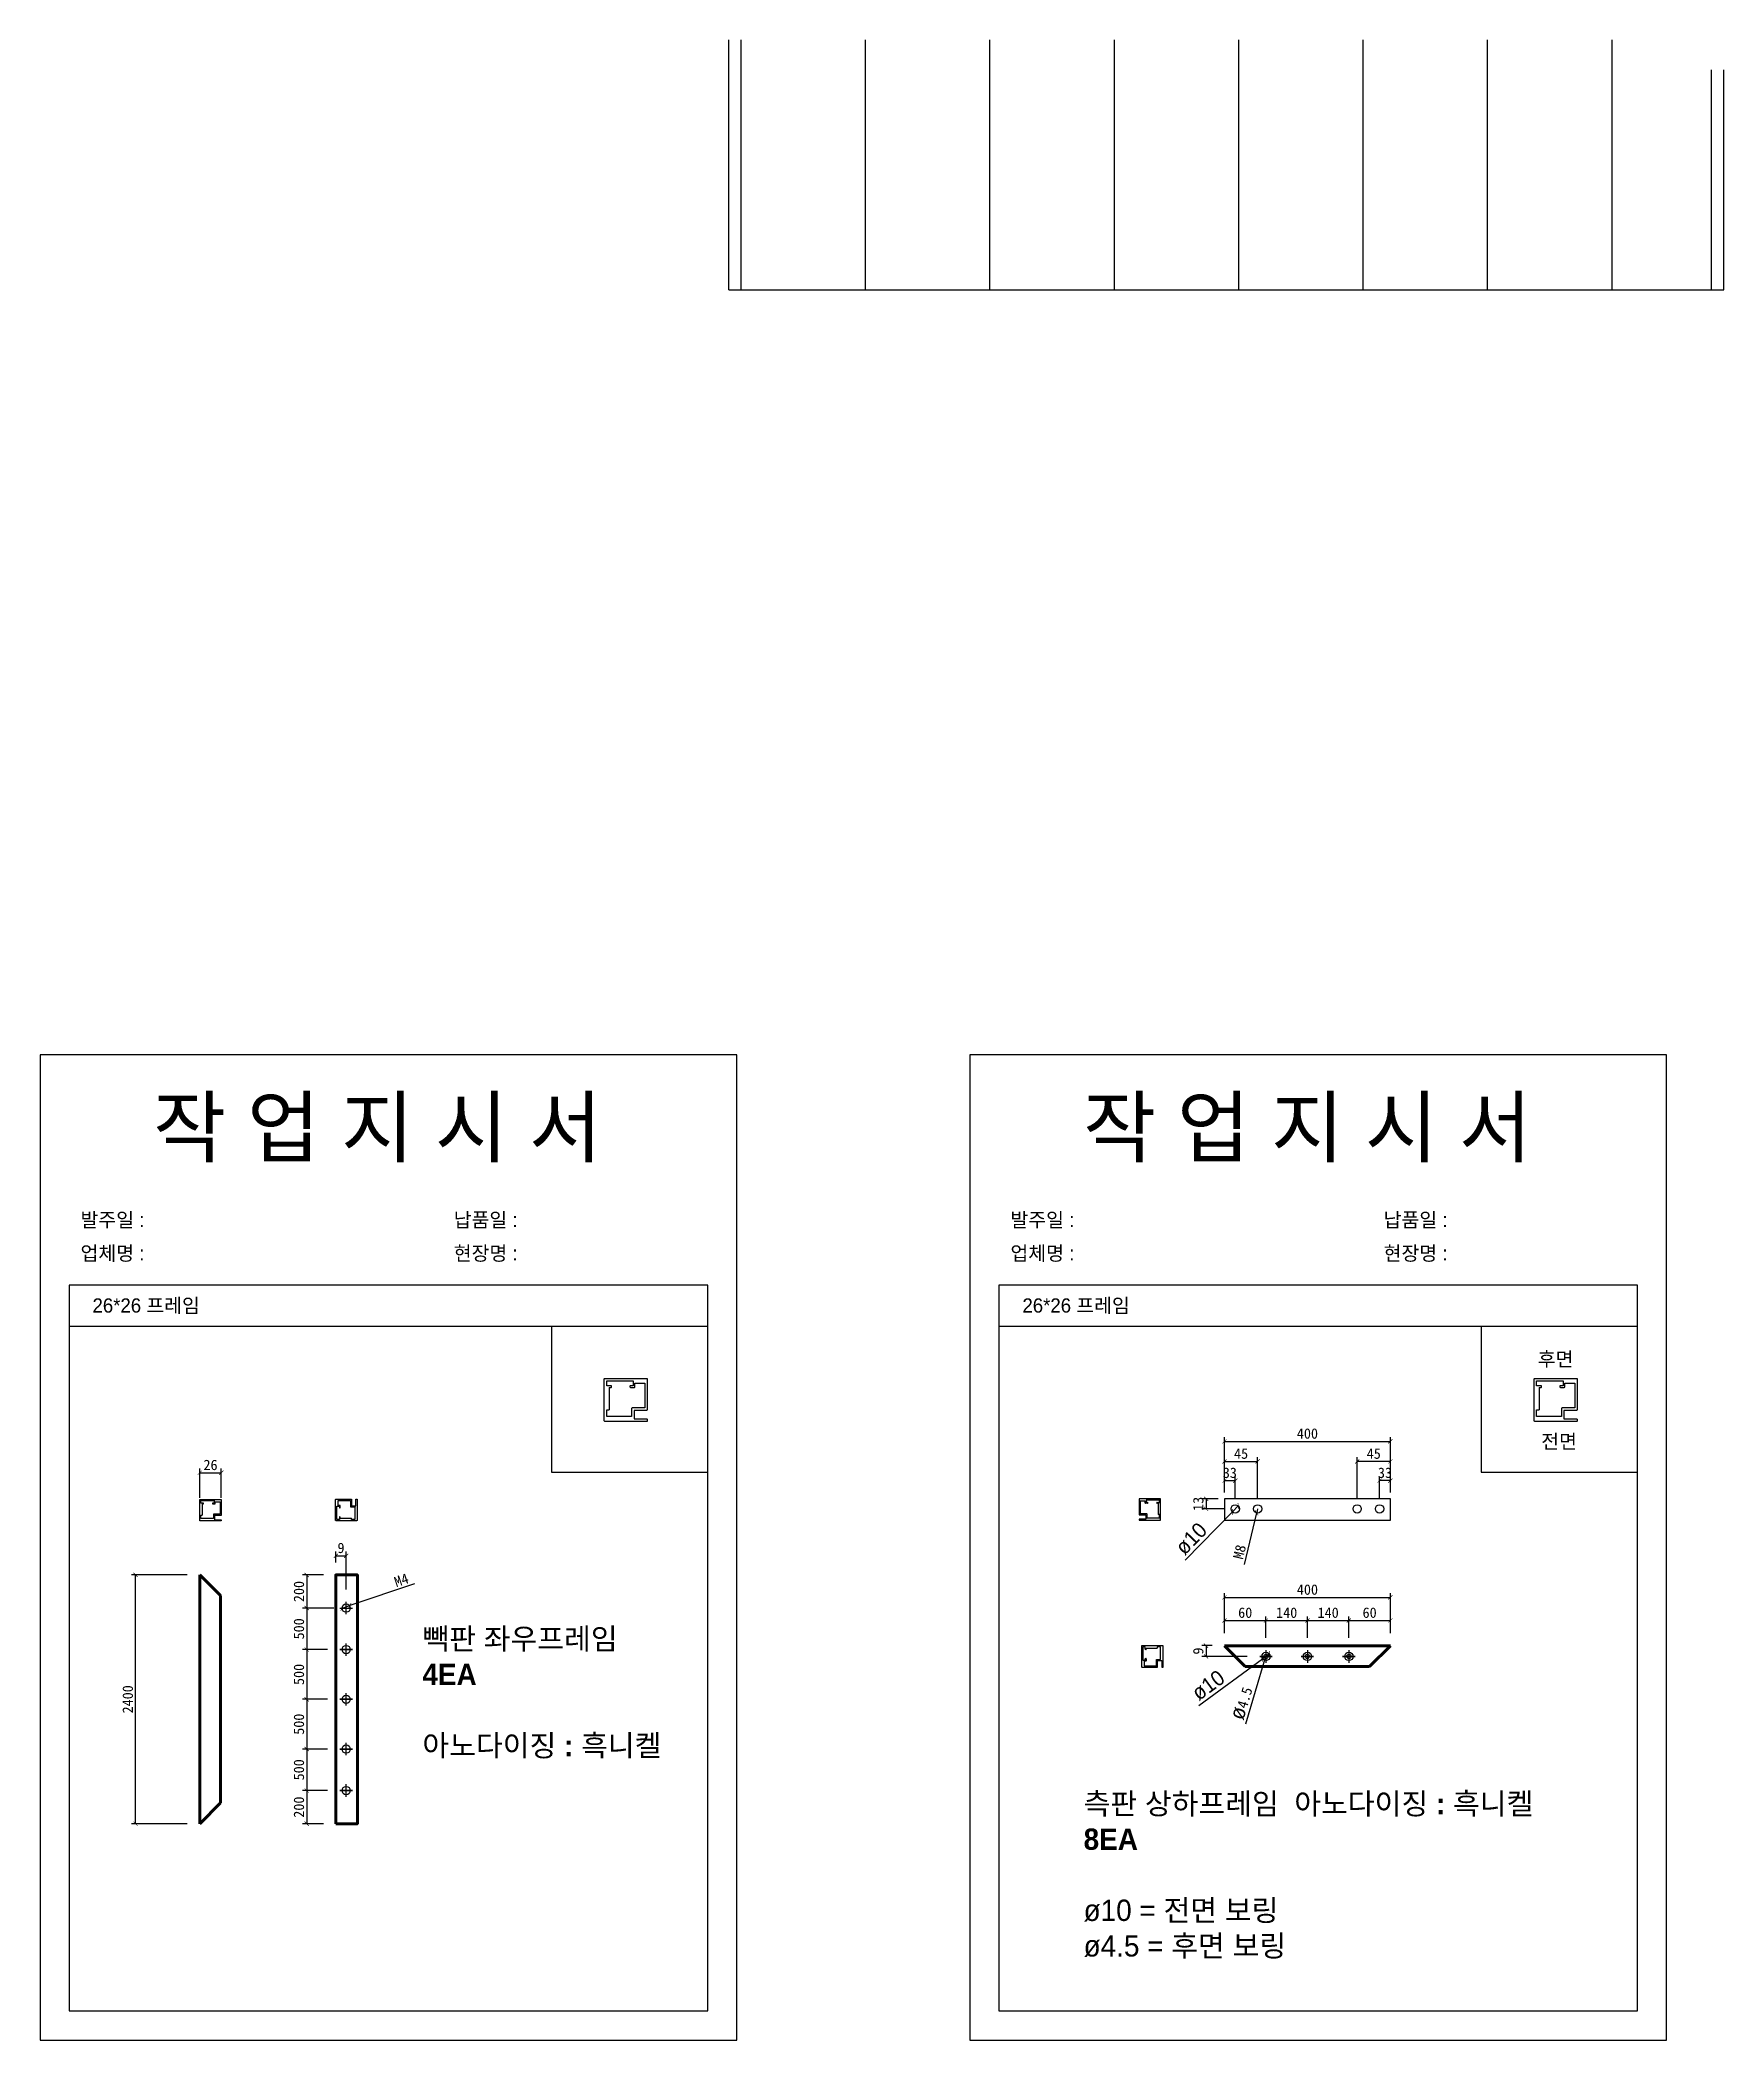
# Model space of a CAD drawing. Header units: millimetres. Extents: x -44117 to 256353, y -2095463 to 65325.
# Drawn here: x 64032 to 68092, y 23838 to 28661 of the extents above; entities that cross this region are included whole.
import ezdxf

# ---------------------------------------------------------------- set-up
doc = ezdxf.new("R2010")
doc.units = ezdxf.units.MM
doc.header["$LTSCALE"] = 10
doc.layers.add('Layer1', color=7, linetype='Continuous', lineweight=70)
doc.dimstyles.new('ISO-25', dxfattribs={"dimtxt": 2.5, "dimasz": 2.5, "dimexe": 1, "dimexo": 1, "dimtad": 1, "dimtxsty": 'Standard', "dimblk": 'ARCHTICK', "dimcen": 2.5, "dimadec": 0, "dimazin": 0, "dimtfac": 1, "dimtmove": 0, "dimatfit": 3, "dimfxl": 0, "dimarcsym": 0})

msp = doc.modelspace()

# ---------------------------------------------------------------- texts
at = {"attachment_point": 1}
for s, heights, insert, char_height in [('{\\fGulim|b0|i0|c129|p50;작 업 지 시 서}', [-155.84554], (64304.52648, 26109.69921), 140), ('{\\fGulim|b0|i0|c129|p50;작 업 지 시 서}', [-155.84554], (66546.94875, 26109.69921), 140), ('{\\fGulim|b0|i0|c129|p50;발주일 :}', [-38.18216], (64129.31712, 25832.97879), 34.3), ('{\\fGulim|b0|i0|c129|p50;납품일 :}', [-37.67976], (65029.2951, 25832.97879), 34.3), ('{\\fGulim|b0|i0|c129|p50;발주일 :}', [-38.18216], (66371.7394, 25832.97879), 34.3), ('{\\fGulim|b0|i0|c129|p50;납품일 :}', [-37.67976], (67271.71738, 25832.97879), 34.3), ('{\\fGulim|b0|i0|c129|p50;업체명 : }', [-38.2735], (64129.31712, 25752.32261), 34.3), ('{\\fGulim|b0|i0|c129|p50;현장명 : }', [-38.2735], (65029.2951, 25752.32261), 34.3), ('{\\fGulim|b0|i0|c129|p50;업체명 : }', [-38.2735], (66371.7394, 25752.32261), 34.3), ('{\\fGulim|b0|i0|c129|p50;현장명 : }', [-38.2735], (67271.71738, 25752.32261), 34.3), ('{\\fGulim|b0|i0|c129|p50;26*26 프레임}', [-38.22783], (64158.27971, 25626.45403), 34.3), ('{\\fGulim|b0|i0|c129|p50;26*26 프레임}', [-38.22783], (66400.70198, 25626.45403), 34.3), ('{\\fGulim|b0|i0|c129|p50;후면}', [-38.18216], (67643.43864, 25496.98374), 34.3), ('{\\fGulim|b0|i0|c129|p50;전면}', [-37.08602], (67651.63251, 25298.62404), 34.3), ('{\\fGulim|b1|i0|c129|p50;빽판 좌우프레임\\P4EA\\P\\P아노다이징 : 흑니켈}', [-317.07083], (64953.85605, 24831.08374), 51.45), ('{\\fGulim|b1|i0|c129|p50;측판 상하프레임  아노다이징 : 흑니켈\\P8EA\\P\\fGulim|b0|i0|c129|p50;\\Pø10 = 전면 보링\\Pø4.5 = 후면 보링}', [-405.73762], (66548.20331, 24433.7086), 51.45)]:
    msp.add_mtext_dynamic_manual_height_columns(s, width=3307.3198183, gutter_width=12.5, heights=heights, dxfattribs=dict(at, insert=insert, char_height=char_height))

# ---------------------------------------------------------------- blocks, each defined once
blk = doc.blocks.new('_ArchTick')
at = {"color": 0, "linetype": 'ByBlock', "const_width": 0.15}
blk.add_lwpolyline([(-0.5, -0.5), (0.5, 0.5)], dxfattribs=at)
blk = doc.blocks.new('*D1576')
at = {"color": 0, "lineweight": -2}
for p, q in [((64386.9, 24959.5), (64252.1, 24959.5)), ((64262.1, 24359.5), (64262.1, 24959.5)), ((64386.9, 24359.5), (64252.1, 24359.5))]:
    blk.add_line(p, q, dxfattribs=at)
at = {"layer": 'Defpoints', "color": 0}
for p in [(64262.1, 24959.5), (64416.9, 24959.5), (64416.9, 24359.5)]:
    blk.add_point(p, dxfattribs=at)
at = {"color": 0, "lineweight": -2, "xscale": 10, "yscale": 10, "zscale": 10}
for p, rotation in [((64262.1, 24959.5), 90), ((64262.1, 24359.5), 270)]:
    blk.add_blockref('_ArchTick', p, dxfattribs=dict(at, rotation=rotation))
at = {"color": 0, "insert": (64243.4, 24659.5), "char_height": 25, "attachment_point": 5, "rotation": 90}
blk.add_mtext('2400', dxfattribs=at)
blk = doc.blocks.new('*D1557')
at = {"color": 0, "lineweight": -2}
for p, q in [((64934.7, 24937.9), (64778.9, 24885.6)), ((64760, 24879.2), (64778.9, 24885.6)), ((64760, 24879.2), (64760, 24879.2))]:
    blk.add_line(p, q, dxfattribs=at)
at = {"layer": 'Defpoints', "color": 0}
for p in [(64760, 24879.2), (64778.9, 24885.6)]:
    blk.add_point(p, dxfattribs=at)
at = {"color": 0, "lineweight": -2, "xscale": 10, "yscale": 10, "zscale": 10}
for p, rotation in [((64778.9, 24885.6), 198.5668130380049), ((64760, 24879.2), 18.56681303800487)]:
    blk.add_blockref('_ArchTick', p, dxfattribs=dict(at, rotation=rotation))
at = {"color": 0, "insert": (64903.1, 24947), "char_height": 25, "attachment_point": 5, "rotation": 18.5668}
blk.add_mtext('M4', dxfattribs=at)
blk = doc.blocks.new('*D1577')
at = {"color": 0, "lineweight": -2}
for p, q in [((64416.9, 25145.7), (64416.9, 25215.9)), ((64416.9, 25205.9), (64468.9, 25205.9)), ((64468.9, 25145.7), (64468.9, 25215.9))]:
    blk.add_line(p, q, dxfattribs=at)
at = {"layer": 'Defpoints', "color": 0}
for p in [(64468.9, 25205.9), (64416.9, 25115.7), (64468.9, 25115.7)]:
    blk.add_point(p, dxfattribs=at)
at = {"color": 0, "lineweight": -2, "xscale": 10, "yscale": 10, "zscale": 10, "rotation": 180}
blk.add_blockref('_ArchTick', (64416.9, 25205.9), dxfattribs=at)
at = {"color": 0, "lineweight": -2, "xscale": 10, "yscale": 10, "zscale": 10}
blk.add_blockref('_ArchTick', (64468.9, 25205.9), dxfattribs=at)
at = {"color": 0, "insert": (64442.9, 25224.7), "char_height": 25, "attachment_point": 5}
blk.add_mtext('26', dxfattribs=at)
blk = doc.blocks.new('*D1584')
at = {"color": 0, "lineweight": -2}
for p, q in [((66887.9, 24818.9), (66887.9, 24859.6)), ((66887.9, 24849.6), (66987.9, 24849.6)), ((66987.9, 24807.9), (66987.9, 24859.6))]:
    blk.add_line(p, q, dxfattribs=at)
at = {"layer": 'Defpoints', "color": 0}
for p in [(66987.9, 24849.6), (66887.9, 24788.9), (66987.9, 24777.9)]:
    blk.add_point(p, dxfattribs=at)
at = {"color": 0, "lineweight": -2, "xscale": 10, "yscale": 10, "zscale": 10, "rotation": 180}
blk.add_blockref('_ArchTick', (66887.9, 24849.6), dxfattribs=at)
at = {"color": 0, "lineweight": -2, "xscale": 10, "yscale": 10, "zscale": 10}
blk.add_blockref('_ArchTick', (66987.9, 24849.6), dxfattribs=at)
at = {"color": 0, "insert": (66937.9, 24868.3), "char_height": 25, "attachment_point": 5}
blk.add_mtext('60', dxfattribs=at)
blk = doc.blocks.new('*D1585')
at = {"color": 0, "lineweight": -2}
for p, q in [((66987.9, 24807.9), (66987.9, 24859.6)), ((66987.9, 24849.6), (67087.9, 24849.6)), ((67087.9, 24807.9), (67087.9, 24859.6))]:
    blk.add_line(p, q, dxfattribs=at)
at = {"layer": 'Defpoints', "color": 0}
for p in [(67087.9, 24849.6), (66987.9, 24777.9), (67087.9, 24777.9)]:
    blk.add_point(p, dxfattribs=at)
at = {"color": 0, "lineweight": -2, "xscale": 10, "yscale": 10, "zscale": 10, "rotation": 180}
blk.add_blockref('_ArchTick', (66987.9, 24849.6), dxfattribs=at)
at = {"color": 0, "lineweight": -2, "xscale": 10, "yscale": 10, "zscale": 10}
blk.add_blockref('_ArchTick', (67087.9, 24849.6), dxfattribs=at)
at = {"color": 0, "insert": (67037.9, 24868.3), "char_height": 25, "attachment_point": 5}
blk.add_mtext('140', dxfattribs=at)
blk = doc.blocks.new('*D1586')
at = {"color": 0, "lineweight": -2}
for p, q in [((67087.9, 24807.9), (67087.9, 24859.6)), ((67087.9, 24849.6), (67187.9, 24849.6)), ((67187.9, 24807.9), (67187.9, 24859.6))]:
    blk.add_line(p, q, dxfattribs=at)
at = {"layer": 'Defpoints', "color": 0}
for p in [(67187.9, 24849.6), (67087.9, 24777.9), (67187.9, 24777.9)]:
    blk.add_point(p, dxfattribs=at)
at = {"color": 0, "lineweight": -2, "xscale": 10, "yscale": 10, "zscale": 10, "rotation": 180}
blk.add_blockref('_ArchTick', (67087.9, 24849.6), dxfattribs=at)
at = {"color": 0, "lineweight": -2, "xscale": 10, "yscale": 10, "zscale": 10}
blk.add_blockref('_ArchTick', (67187.9, 24849.6), dxfattribs=at)
at = {"color": 0, "insert": (67137.9, 24868.3), "char_height": 25, "attachment_point": 5}
blk.add_mtext('140', dxfattribs=at)
blk = doc.blocks.new('*D1587')
at = {"color": 0, "lineweight": -2}
for p, q in [((67187.9, 24807.9), (67187.9, 24859.6)), ((67187.9, 24849.6), (67287.9, 24849.6)), ((67287.9, 24818.9), (67287.9, 24859.6))]:
    blk.add_line(p, q, dxfattribs=at)
at = {"layer": 'Defpoints', "color": 0}
for p in [(67287.9, 24849.6), (67187.9, 24777.9), (67287.9, 24788.9)]:
    blk.add_point(p, dxfattribs=at)
at = {"color": 0, "lineweight": -2, "xscale": 10, "yscale": 10, "zscale": 10, "rotation": 180}
blk.add_blockref('_ArchTick', (67187.9, 24849.6), dxfattribs=at)
at = {"color": 0, "lineweight": -2, "xscale": 10, "yscale": 10, "zscale": 10}
blk.add_blockref('_ArchTick', (67287.9, 24849.6), dxfattribs=at)
at = {"color": 0, "insert": (67237.9, 24868.3), "char_height": 25, "attachment_point": 5}
blk.add_mtext('60', dxfattribs=at)
blk = doc.blocks.new('*D1558')
at = {"color": 0, "lineweight": -2}
for p, q in [((66887.9, 24818.9), (66887.9, 24915.3)), ((66887.9, 24905.3), (67287.9, 24905.3)), ((67287.9, 24818.9), (67287.9, 24915.3))]:
    blk.add_line(p, q, dxfattribs=at)
at = {"layer": 'Defpoints', "color": 0}
for p in [(67287.9, 24905.3), (66887.9, 24788.9), (67287.9, 24788.9)]:
    blk.add_point(p, dxfattribs=at)
at = {"color": 0, "lineweight": -2, "xscale": 10, "yscale": 10, "zscale": 10, "rotation": 180}
blk.add_blockref('_ArchTick', (66887.9, 24905.3), dxfattribs=at)
at = {"color": 0, "lineweight": -2, "xscale": 10, "yscale": 10, "zscale": 10}
blk.add_blockref('_ArchTick', (67287.9, 24905.3), dxfattribs=at)
at = {"color": 0, "insert": (67087.9, 24924), "char_height": 25, "attachment_point": 5}
blk.add_mtext('400', dxfattribs=at)
blk = doc.blocks.new('*D1559')
at = {"color": 0, "lineweight": -2}
for p, q in [((64745, 24989.5), (64745, 25015.7)), ((64745, 25005.7), (64770, 25005.7)), ((64770, 24924.5), (64770, 25015.7))]:
    blk.add_line(p, q, dxfattribs=at)
at = {"layer": 'Defpoints', "color": 0}
for p in [(64770, 25005.7), (64745, 24959.5), (64770, 24894.5)]:
    blk.add_point(p, dxfattribs=at)
at = {"color": 0, "lineweight": -2, "xscale": 10, "yscale": 10, "zscale": 10, "rotation": 180}
blk.add_blockref('_ArchTick', (64745, 25005.7), dxfattribs=at)
at = {"color": 0, "lineweight": -2, "xscale": 10, "yscale": 10, "zscale": 10}
blk.add_blockref('_ArchTick', (64770, 25005.7), dxfattribs=at)
at = {"color": 0, "insert": (64757.5, 25024.5), "char_height": 25, "attachment_point": 5}
blk.add_mtext('9', dxfattribs=at)
blk = doc.blocks.new('*D1560')
at = {"color": 0, "lineweight": -2}
for p, q in [((64715, 24959.5), (64664.8, 24959.5)), ((64674.8, 24959.5), (64674.8, 24879.5)), ((64740, 24879.5), (64664.8, 24879.5))]:
    blk.add_line(p, q, dxfattribs=at)
at = {"layer": 'Defpoints', "color": 0}
for p in [(64745, 24959.5), (64674.8, 24879.5), (64770, 24879.5)]:
    blk.add_point(p, dxfattribs=at)
at = {"color": 0, "lineweight": -2, "xscale": 10, "yscale": 10, "zscale": 10}
for p, rotation in [((64674.8, 24959.5), 90), ((64674.8, 24879.5), 270)]:
    blk.add_blockref('_ArchTick', p, dxfattribs=dict(at, rotation=rotation))
at = {"color": 0, "insert": (64656.1, 24919.5), "char_height": 25, "attachment_point": 5, "rotation": 90}
blk.add_mtext('200', dxfattribs=at)
blk = doc.blocks.new('*D1588')
at = {"color": 0, "lineweight": -2}
for p, q in [((64740, 24879.5), (64664.8, 24879.5)), ((64674.8, 24879.5), (64674.8, 24779.5)), ((64725, 24779.5), (64664.8, 24779.5))]:
    blk.add_line(p, q, dxfattribs=at)
at = {"layer": 'Defpoints', "color": 0}
for p in [(64770, 24879.5), (64674.8, 24779.5), (64755, 24779.5)]:
    blk.add_point(p, dxfattribs=at)
at = {"color": 0, "lineweight": -2, "xscale": 10, "yscale": 10, "zscale": 10}
for p, rotation in [((64674.8, 24879.5), 90), ((64674.8, 24779.5), 270)]:
    blk.add_blockref('_ArchTick', p, dxfattribs=dict(at, rotation=rotation))
at = {"color": 0, "insert": (64656.1, 24829.5), "char_height": 25, "attachment_point": 5, "rotation": 90}
blk.add_mtext('500', dxfattribs=at)
blk = doc.blocks.new('*D1589')
at = {"color": 0, "lineweight": -2}
for p, q in [((64725, 24779.5), (64664.8, 24779.5)), ((64674.8, 24779.5), (64674.8, 24659.5)), ((64725, 24659.5), (64664.8, 24659.5))]:
    blk.add_line(p, q, dxfattribs=at)
at = {"layer": 'Defpoints', "color": 0}
for p in [(64755, 24779.5), (64674.8, 24659.5), (64755, 24659.5)]:
    blk.add_point(p, dxfattribs=at)
at = {"color": 0, "lineweight": -2, "xscale": 10, "yscale": 10, "zscale": 10}
for p, rotation in [((64674.8, 24779.5), 90), ((64674.8, 24659.5), 270)]:
    blk.add_blockref('_ArchTick', p, dxfattribs=dict(at, rotation=rotation))
at = {"color": 0, "insert": (64656.1, 24719.5), "char_height": 25, "attachment_point": 5, "rotation": 90}
blk.add_mtext('500', dxfattribs=at)
blk = doc.blocks.new('*D1590')
at = {"color": 0, "lineweight": -2}
for p, q in [((64725, 24659.5), (64664.8, 24659.5)), ((64674.8, 24659.5), (64674.8, 24539.5)), ((64725, 24539.5), (64664.8, 24539.5))]:
    blk.add_line(p, q, dxfattribs=at)
at = {"layer": 'Defpoints', "color": 0}
for p in [(64755, 24659.5), (64674.8, 24539.5), (64755, 24539.5)]:
    blk.add_point(p, dxfattribs=at)
at = {"color": 0, "lineweight": -2, "xscale": 10, "yscale": 10, "zscale": 10}
for p, rotation in [((64674.8, 24659.5), 90), ((64674.8, 24539.5), 270)]:
    blk.add_blockref('_ArchTick', p, dxfattribs=dict(at, rotation=rotation))
at = {"color": 0, "insert": (64656.1, 24599.5), "char_height": 25, "attachment_point": 5, "rotation": 90}
blk.add_mtext('500', dxfattribs=at)
blk = doc.blocks.new('*D1591')
at = {"color": 0, "lineweight": -2}
for p, q in [((64725, 24539.5), (64664.8, 24539.5)), ((64674.8, 24539.5), (64674.8, 24439.5)), ((64725, 24439.5), (64664.8, 24439.5))]:
    blk.add_line(p, q, dxfattribs=at)
at = {"layer": 'Defpoints', "color": 0}
for p in [(64755, 24539.5), (64674.8, 24439.5), (64755, 24439.5)]:
    blk.add_point(p, dxfattribs=at)
at = {"color": 0, "lineweight": -2, "xscale": 10, "yscale": 10, "zscale": 10}
for p, rotation in [((64674.8, 24539.5), 90), ((64674.8, 24439.5), 270)]:
    blk.add_blockref('_ArchTick', p, dxfattribs=dict(at, rotation=rotation))
at = {"color": 0, "insert": (64656.1, 24489.5), "char_height": 25, "attachment_point": 5, "rotation": 90}
blk.add_mtext('500', dxfattribs=at)
blk = doc.blocks.new('*D1592')
at = {"color": 0, "lineweight": -2}
for p, q in [((64725, 24439.5), (64664.8, 24439.5)), ((64674.8, 24439.5), (64674.8, 24359.5)), ((64715, 24359.5), (64664.8, 24359.5))]:
    blk.add_line(p, q, dxfattribs=at)
at = {"layer": 'Defpoints', "color": 0}
for p in [(64755, 24439.5), (64674.8, 24359.5), (64745, 24359.5)]:
    blk.add_point(p, dxfattribs=at)
at = {"color": 0, "lineweight": -2, "xscale": 10, "yscale": 10, "zscale": 10}
for p, rotation in [((64674.8, 24439.5), 90), ((64674.8, 24359.5), 270)]:
    blk.add_blockref('_ArchTick', p, dxfattribs=dict(at, rotation=rotation))
at = {"color": 0, "insert": (64656.1, 24399.5), "char_height": 25, "attachment_point": 5, "rotation": 90}
blk.add_mtext('200', dxfattribs=at)
blk = doc.blocks.new('*D1593')
at = {"color": 0, "lineweight": -2}
for p, q in [((66857.9, 24788.9), (66833.5, 24788.9)), ((66942.9, 24762.9), (66833.5, 24762.9)), ((66843.5, 24788.9), (66843.5, 24762.9))]:
    blk.add_line(p, q, dxfattribs=at)
at = {"layer": 'Defpoints', "color": 0}
for p in [(66843.5, 24762.9), (66887.9, 24788.9), (66972.9, 24762.9)]:
    blk.add_point(p, dxfattribs=at)
at = {"color": 0, "lineweight": -2, "xscale": 10, "yscale": 10, "zscale": 10}
for p, rotation in [((66843.5, 24788.9), 90), ((66843.5, 24762.9), 270)]:
    blk.add_blockref('_ArchTick', p, dxfattribs=dict(at, rotation=rotation))
at = {"color": 0, "insert": (66824.7, 24775.9), "char_height": 25, "attachment_point": 5, "rotation": 90}
blk.add_mtext('9', dxfattribs=at)
blk = doc.blocks.new('*D1594')
at = {"color": 0, "lineweight": -2}
for p, q in [((66825.8, 24644.7), (66979.8, 24757)), ((66995.9, 24768.7), (66979.8, 24757)), ((66995.9, 24768.7), (66995.9, 24768.7))]:
    blk.add_line(p, q, dxfattribs=at)
at = {"layer": 'Defpoints', "color": 0}
for p in [(66979.8, 24757), (66995.9, 24768.7)]:
    blk.add_point(p, dxfattribs=at)
at = {"color": 0, "lineweight": -2, "xscale": 10, "yscale": 10, "zscale": 10}
for p, rotation in [((66979.8, 24757), 36.10123907346073), ((66995.9, 24768.7), 216.1012390734607)]:
    blk.add_blockref('_ArchTick', p, dxfattribs=dict(at, rotation=rotation))
at = {"color": 0, "insert": (66848.7, 24693.5), "char_height": 25, "attachment_point": 5, "rotation": 36.1012}
blk.add_mtext('{\\fGulim|b0|i0|c129|p50;\\H1.4583x;ø10}', dxfattribs=at)
blk = doc.blocks.new('*D1595')
at = {"color": 0, "lineweight": -2}
for p, q in [((66939.4, 24600.1), (66986.4, 24758.1)), ((66989.3, 24767.6), (66986.4, 24758.1)), ((66989.3, 24767.6), (66989.3, 24767.6))]:
    blk.add_line(p, q, dxfattribs=at)
at = {"layer": 'Defpoints', "color": 0}
for p in [(66986.4, 24758.1), (66989.3, 24767.6)]:
    blk.add_point(p, dxfattribs=at)
at = {"color": 0, "lineweight": -2, "xscale": 10, "yscale": 10, "zscale": 10}
for p, rotation in [((66986.4, 24758.1), 73.42594672676715), ((66989.3, 24767.6), 253.4259467267671)]:
    blk.add_blockref('_ArchTick', p, dxfattribs=dict(at, rotation=rotation))
at = {"color": 0, "insert": (66927.5, 24650.9), "char_height": 25, "attachment_point": 5, "rotation": 73.4259}
blk.add_mtext('{\\fGulim|b0|i0|c129|p50;\\H1.4583x;ø}4.5', dxfattribs=at)
blk = doc.blocks.new('*D1561')
at = {"color": 0, "lineweight": -2}
for p, q in [((66887.9, 25173.2), (66887.9, 25291.6)), ((66887.9, 25281.6), (67287.9, 25281.6)), ((67287.9, 25173.2), (67287.9, 25291.6))]:
    blk.add_line(p, q, dxfattribs=at)
at = {"layer": 'Defpoints', "color": 0}
for p in [(67287.9, 25281.6), (66887.9, 25143.2), (67287.9, 25143.2)]:
    blk.add_point(p, dxfattribs=at)
at = {"color": 0, "lineweight": -2, "xscale": 10, "yscale": 10, "zscale": 10, "rotation": 180}
blk.add_blockref('_ArchTick', (66887.9, 25281.6), dxfattribs=at)
at = {"color": 0, "lineweight": -2, "xscale": 10, "yscale": 10, "zscale": 10}
blk.add_blockref('_ArchTick', (67287.9, 25281.6), dxfattribs=at)
at = {"color": 0, "insert": (67087.9, 25300.4), "char_height": 25, "attachment_point": 5}
blk.add_mtext('400', dxfattribs=at)
blk = doc.blocks.new('*D1657')
at = {"color": 0, "lineweight": -2}
for p, q in [((66793.2, 24995.2), (66906.9, 25111.5)), ((66920.9, 25125.8), (66906.9, 25111.5)), ((66920.9, 25125.8), (66920.9, 25125.8))]:
    blk.add_line(p, q, dxfattribs=at)
at = {"layer": 'Defpoints', "color": 0}
for p in [(66906.9, 25111.5), (66920.9, 25125.8)]:
    blk.add_point(p, dxfattribs=at)
at = {"color": 0, "lineweight": -2, "xscale": 10, "yscale": 10, "zscale": 10}
for p, rotation in [((66920.9, 25125.8), 225.6611385175773), ((66906.9, 25111.5), 45.66113851757733)]:
    blk.add_blockref('_ArchTick', p, dxfattribs=dict(at, rotation=rotation))
at = {"color": 0, "insert": (66807.6, 25047.1), "char_height": 25, "attachment_point": 5, "rotation": 45.6611}
blk.add_mtext('{\\fGulim|b0|i0|c129|p50;\\H1.4583x;ø10}', dxfattribs=at)
blk = doc.blocks.new('*D1658')
at = {"color": 0, "lineweight": -2}
for p, q in [((66872.9, 25143.2), (66833.6, 25143.2)), ((66843.6, 25143.2), (66843.6, 25118.7)), ((66888.9, 25118.7), (66833.6, 25118.7))]:
    blk.add_line(p, q, dxfattribs=at)
at = {"layer": 'Defpoints', "color": 0}
for p in [(66887.9, 25143.2), (66843.6, 25118.7), (66903.9, 25118.7)]:
    blk.add_point(p, dxfattribs=at)
at = {"color": 0, "lineweight": -2, "xscale": 10, "yscale": 10, "zscale": 10}
for p, rotation in [((66843.6, 25143.2), 90), ((66843.6, 25118.7), 270)]:
    blk.add_blockref('_ArchTick', p, dxfattribs=dict(at, rotation=rotation))
at = {"color": 0, "insert": (66824.8, 25130.9), "char_height": 25, "attachment_point": 5, "rotation": 90}
blk.add_mtext('13', dxfattribs=at)
blk = doc.blocks.new('*D1659')
at = {"color": 0, "lineweight": -2}
for p, q in [((66887.9, 25158.2), (66887.9, 25196.9)), ((66887.9, 25186.9), (66913.9, 25186.9)), ((66913.9, 25143.7), (66913.9, 25196.9))]:
    blk.add_line(p, q, dxfattribs=at)
at = {"layer": 'Defpoints', "color": 0}
for p in [(66913.9, 25186.9), (66887.9, 25143.2), (66913.9, 25128.7)]:
    blk.add_point(p, dxfattribs=at)
at = {"color": 0, "lineweight": -2, "xscale": 10, "yscale": 10, "zscale": 10, "rotation": 180}
blk.add_blockref('_ArchTick', (66887.9, 25186.9), dxfattribs=at)
at = {"color": 0, "lineweight": -2, "xscale": 10, "yscale": 10, "zscale": 10}
blk.add_blockref('_ArchTick', (66913.9, 25186.9), dxfattribs=at)
at = {"color": 0, "insert": (66900.9, 25205.7), "char_height": 25, "attachment_point": 5}
blk.add_mtext('33', dxfattribs=at)
blk = doc.blocks.new('*D1660')
at = {"color": 0, "lineweight": -2}
for p, q in [((66887.9, 25158.2), (66887.9, 25243.2)), ((66887.9, 25233.2), (66967.9, 25233.2)), ((66967.9, 25143.7), (66967.9, 25243.2))]:
    blk.add_line(p, q, dxfattribs=at)
at = {"layer": 'Defpoints', "color": 0}
for p in [(66967.9, 25233.2), (66887.9, 25143.2), (66967.9, 25128.7)]:
    blk.add_point(p, dxfattribs=at)
at = {"color": 0, "lineweight": -2, "xscale": 10, "yscale": 10, "zscale": 10, "rotation": 180}
blk.add_blockref('_ArchTick', (66887.9, 25233.2), dxfattribs=at)
at = {"color": 0, "lineweight": -2, "xscale": 10, "yscale": 10, "zscale": 10}
blk.add_blockref('_ArchTick', (66967.9, 25233.2), dxfattribs=at)
at = {"color": 0, "insert": (66927.9, 25251.9), "char_height": 25, "attachment_point": 5}
blk.add_mtext('45', dxfattribs=at)
blk = doc.blocks.new('*D1661')
at = {"color": 0, "lineweight": -2}
for p, q in [((67261.9, 25143.7), (67261.9, 25196.9)), ((67287.9, 25186.9), (67261.9, 25186.9)), ((67287.9, 25158.2), (67287.9, 25196.9))]:
    blk.add_line(p, q, dxfattribs=at)
at = {"layer": 'Defpoints', "color": 0}
for p in [(67261.9, 25186.9), (67287.9, 25143.2), (67261.9, 25128.7)]:
    blk.add_point(p, dxfattribs=at)
at = {"color": 0, "lineweight": -2, "xscale": 10, "yscale": 10, "zscale": 10, "rotation": 180}
blk.add_blockref('_ArchTick', (67261.9, 25186.9), dxfattribs=at)
at = {"color": 0, "lineweight": -2, "xscale": 10, "yscale": 10, "zscale": 10}
blk.add_blockref('_ArchTick', (67287.9, 25186.9), dxfattribs=at)
at = {"color": 0, "insert": (67274.9, 25205.7), "char_height": 25, "attachment_point": 5}
blk.add_mtext('33', dxfattribs=at)
blk = doc.blocks.new('*D1662')
at = {"color": 0, "lineweight": -2}
for p, q in [((67207.9, 25143.7), (67207.9, 25243.2)), ((67287.9, 25233.2), (67207.9, 25233.2)), ((67287.9, 25158.2), (67287.9, 25243.2))]:
    blk.add_line(p, q, dxfattribs=at)
at = {"layer": 'Defpoints', "color": 0}
for p in [(67207.9, 25233.2), (67287.9, 25143.2), (67207.9, 25128.7)]:
    blk.add_point(p, dxfattribs=at)
at = {"color": 0, "lineweight": -2, "xscale": 10, "yscale": 10, "zscale": 10, "rotation": 180}
blk.add_blockref('_ArchTick', (67207.9, 25233.2), dxfattribs=at)
at = {"color": 0, "lineweight": -2, "xscale": 10, "yscale": 10, "zscale": 10}
blk.add_blockref('_ArchTick', (67287.9, 25233.2), dxfattribs=at)
at = {"color": 0, "insert": (67247.9, 25251.9), "char_height": 25, "attachment_point": 5}
blk.add_mtext('45', dxfattribs=at)
blk = doc.blocks.new('*D1678')
at = {"color": 0, "lineweight": -2}
for p in [(66936.2, 24984.3), (66967.9, 25118.7)]:
    blk.add_line(p, (66965.6, 25109), dxfattribs=at)
at = {"layer": 'Defpoints', "color": 0}
for p in [(66965.6, 25109), (66967.9, 25118.7)]:
    blk.add_point(p, dxfattribs=at)
at = {"color": 0, "lineweight": -2, "xscale": 10, "yscale": 10, "zscale": 10, "rotation": 76.74817852863761}
blk.add_blockref('_ArchTick', (66965.6, 25109), dxfattribs=at)
at = {"color": 0, "insert": (66924.2, 25015), "char_height": 25, "attachment_point": 5, "rotation": 76.7482}
blk.add_mtext('M8', dxfattribs=at)

# ---------------------------------------------------------------- dimensions: what is measured, and where the dimension line sits
for base, p1, p2, picture, middle in [((67287.86533, 25281.63923), (66887.86533, 25143.1932), (67287.86533, 25143.1932), '*D1561', (67087.86533, 25300.38923)), ((67287.86533, 24905.27232), (66887.86533, 24788.85287), (67287.86533, 24788.85287), '*D1558', (67087.86533, 24924.02232))]:
    dim = msp.add_linear_dim(base=base, p1=p1, p2=p2, dimstyle='ISO-25', override={"dimscale": 10, "dimasz": 1, "dimexo": 3})
    dim.commit()
    dim.dimension.update_dxf_attribs({"geometry": picture, "text_midpoint": middle})
for base, p1, p2, text, override, picture, middle in [((64468.87518, 25205.90432), (64416.87518, 25115.68888), (64468.87518, 25115.68888), '26', {"dimscale": 10, "dimasz": 1, "dimexo": 3}, '*D1577', (64442.87518, 25205.90432)), ((66913.86533, 25186.92827), (66887.86533, 25143.1932), (66913.86533, 25128.6932), '33', {"dimscale": 10, "dimasz": 1, "dimexo": 1.5}, '*D1659', (66900.86533, 25186.92827)), ((64769.96057, 25005.70448), (64744.96057, 24959.50576), (64769.96057, 24894.50576), '9', {"dimscale": 10, "dimasz": 1, "dimexo": 3}, '*D1559', (64757.46057, 25005.70448))]:
    dim = msp.add_linear_dim(base=base, p1=p1, p2=p2, text=text, dimstyle='ISO-25', override=override)
    dim.commit()
    dim.dimension.update_dxf_attribs({"geometry": picture, "text_midpoint": middle, "dimtype": 160})
for base, p1, p2, text, override, picture, middle in [((66967.86533, 25233.19864), (66887.86533, 25143.1932), (66967.86533, 25128.6932), '45', {"dimscale": 10, "dimasz": 1, "dimexo": 1.5}, '*D1660', (66927.86533, 25251.94864)), ((66987.86533, 24849.56087), (66887.86533, 24788.85287), (66987.86533, 24777.85287), '60', {"dimscale": 10, "dimasz": 1, "dimexo": 3}, '*D1584', (66937.86533, 24868.31087)), ((67087.86533, 24849.56087), (66987.86533, 24777.85287), (67087.86533, 24777.85287), '140', {"dimscale": 10, "dimasz": 1, "dimexo": 3, "dimtmove": 1}, '*D1585', (67037.86533, 24868.31087)), ((67187.86533, 24849.56087), (67087.86533, 24777.85287), (67187.86533, 24777.85287), '140', {"dimscale": 10, "dimasz": 1, "dimexo": 3, "dimtmove": 1}, '*D1586', (67137.86533, 24868.31087)), ((67287.86533, 24849.56087), (67187.86533, 24777.85287), (67287.86533, 24788.85287), '60', {"dimscale": 10, "dimasz": 1, "dimexo": 3, "dimtmove": 1}, '*D1587', (67237.86533, 24868.31087))]:
    dim = msp.add_linear_dim(base=base, p1=p1, p2=p2, text=text, dimstyle='ISO-25', override=override)
    dim.commit()
    dim.dimension.update_dxf_attribs({"geometry": picture, "text_midpoint": middle})
for base, p1, p2, angle, text, override, picture, middle in [((67207.86533, 25233.19864), (67287.86533, 25143.1932), (67207.86533, 25128.6932), 180, '45', {"dimscale": 10, "dimasz": 1, "dimexo": 1.5}, '*D1662', (67247.86533, 25251.94864)), ((64262.13541, 24959.50576), (64416.87518, 24359.50576), (64416.87518, 24959.50576), 90, '2400', {"dimscale": 10, "dimasz": 1, "dimexo": 3}, '*D1576', (64243.38541, 24659.50576)), ((64674.81, 24879.50576), (64744.96057, 24959.50576), (64769.96057, 24879.50576), 90, '200', {"dimscale": 10, "dimasz": 1, "dimexo": 3}, '*D1560', (64656.06, 24919.50576)), ((64674.81, 24779.50576), (64769.96057, 24879.50576), (64754.96057, 24779.50576), 90, '500', {"dimscale": 10, "dimasz": 1, "dimexo": 3}, '*D1588', (64656.06, 24829.50576)), ((64674.81, 24659.50576), (64754.96057, 24779.50576), (64754.96057, 24659.50576), 90, '500', {"dimscale": 10, "dimasz": 1, "dimexo": 3}, '*D1589', (64656.06, 24719.50576)), ((64674.81, 24539.50576), (64754.96057, 24659.50576), (64754.96057, 24539.50576), 90, '500', {"dimscale": 10, "dimasz": 1, "dimexo": 3}, '*D1590', (64656.06, 24599.50576)), ((64674.81, 24439.50576), (64754.96057, 24539.50576), (64754.96057, 24439.50576), 90, '500', {"dimscale": 10, "dimasz": 1, "dimexo": 3}, '*D1591', (64656.06, 24489.50576)), ((64674.81, 24359.50576), (64754.96057, 24439.50576), (64744.96057, 24359.50576), 90, '200', {"dimscale": 10, "dimasz": 1, "dimexo": 3}, '*D1592', (64656.06, 24399.50576))]:
    dim = msp.add_linear_dim(base=base, p1=p1, p2=p2, angle=angle, text=text, dimstyle='ISO-25', override=override)
    dim.commit()
    dim.dimension.update_dxf_attribs({"geometry": picture, "text_midpoint": middle})
for base, p1, p2, angle, text, override, picture, middle in [((67261.86533, 25186.92827), (67287.86533, 25143.1932), (67261.86533, 25128.6932), 180, '33', {"dimscale": 10, "dimasz": 1, "dimexo": 1.5}, '*D1661', (67274.86533, 25186.92827)), ((66843.58811, 25118.6932), (66887.86533, 25143.1932), (66903.86533, 25118.6932), 90, '13', {"dimscale": 10, "dimasz": 1, "dimexo": 1.5}, '*D1658', (66843.58811, 25130.9432)), ((66843.47988, 24762.85287), (66887.86533, 24788.85287), (66972.86533, 24762.85287), 90, '9', {"dimscale": 10, "dimasz": 1, "dimexo": 3}, '*D1593', (66843.47988, 24775.85287))]:
    dim = msp.add_linear_dim(base=base, p1=p1, p2=p2, angle=angle, text=text, dimstyle='ISO-25', override=override)
    dim.commit()
    dim.dimension.update_dxf_attribs({"geometry": picture, "text_midpoint": middle, "dimtype": 160})
for p1, p2, text, override, picture, middle in [((66920.85434, 25125.84539), (66906.87633, 25111.54101), '{\\fGulim|b0|i0|c129|p50;\\H1.4583x;ø10}', {"dimscale": 10, "dimasz": 1, "dimexo": 1.5}, '*D1657', (66826.18585, 25028.96653)), ((64759.96558, 24879.18932), (64778.92464, 24885.55753), 'M4', {"dimscale": 10, "dimasz": 1, "dimexo": 3}, '*D1557', (64909.06026, 24929.2691)), ((66995.9451, 24768.74501), (66979.78556, 24756.96074), '{\\fGulim|b0|i0|c129|p50;\\H1.4583x;ø10}', {"dimscale": 10, "dimasz": 1, "dimexo": 3}, '*D1594', (66863.98128, 24672.51096)), ((66989.2916, 24767.64513), (66986.43906, 24758.06062), '{\\fGulim|b0|i0|c129|p50;\\H1.4583x;ø}4.5', {"dimscale": 10, "dimasz": 1, "dimexo": 3}, '*D1595', (66952.33833, 24643.4825))]:
    dim = msp.add_diameter_dim_2p(p1=p1, p2=p2, text=text, dimstyle='ISO-25', override=override)
    dim.commit()
    dim.dimension.update_dxf_attribs({"geometry": picture, "text_midpoint": middle, "dimtype": 163})
dim = msp.add_radius_dim(center=(66967.86533, 25118.6932), mpoint=(66965.57302, 25108.95948), text='M8', dimstyle='ISO-25', override={"dimscale": 10, "dimasz": 1, "dimexo": 1.5})
dim.commit()
dim.dimension.update_dxf_attribs({"geometry": '*D1678', "text_midpoint": (66942.42354, 25010.66117), "dimtype": 164})

# ---------------------------------------------------------------- linework, layer by layer
for p, q in [((65692.39241, 28058.79089), (65692.39241, 28661.32759)), ((65722.39241, 28058.79089), (65722.39241, 28661.32759)), ((66022.39241, 28058.79089), (66022.39241, 28661.32759)), ((66322.39241, 28058.79089), (66322.39241, 28661.32759)), ((66622.39241, 28058.79089), (66622.39241, 28661.32759)), ((66922.39241, 28058.79089), (66922.39241, 28661.32759)), ((67222.39241, 28058.79089), (67222.39241, 28661.32759)), ((67522.39241, 28058.79089), (67522.39241, 28661.32759)), ((67822.39241, 28058.79089), (67822.39241, 28661.32759)), ((68062.39241, 28058.79089), (68062.39241, 28589.62375)), ((68092.39241, 28058.79089), (68092.39241, 28589.62375)), ((65692.39241, 28058.79089), (68092.39241, 28058.79089)), ((65641.71987, 25658.692), (64101.71987, 25658.692)), ((67884.14215, 25658.692), (66344.14215, 25658.692)), ((65641.71987, 25558.692), (64101.71987, 25558.692)), ((67884.14215, 25558.692), (66344.14215, 25558.692)), ((65398.16428, 25415.60863), (65398.16428, 25427.60863)), ((65398.16428, 25427.60863), (65462.16428, 25427.60863)), ((65462.16428, 25427.60863), (65462.16428, 25415.60863)), ((65466.16428, 25412.80863), (65466.16428, 25421.60863)), ((65466.16428, 25421.60863), (65490.16428, 25421.60863)), ((65490.16428, 25421.60863), (65490.16428, 25362.40863)), ((67640.58656, 25415.60863), (67640.58656, 25427.60863)), ((67640.58656, 25427.60863), (67704.58656, 25427.60863)), ((67704.58656, 25427.60863), (67704.58656, 25415.60863)), ((67708.58656, 25412.80863), (67708.58656, 25421.60863)), ((67708.58656, 25421.60863), (67732.58656, 25421.60863)), ((67732.58656, 25421.60863), (67732.58656, 25362.40863)), ((65408.96428, 25415.60863), (65398.16428, 25415.60863)), ((65404.16428, 25411.60863), (65408.96428, 25411.60863)), ((65404.16428, 25411.60863), (65404.16428, 25357.60863)), ((65410.16428, 25412.80863), (65410.16428, 25414.40863)), ((65454.16428, 25414.40863), (65454.16428, 25412.80863)), ((65462.16428, 25415.60863), (65455.36428, 25415.60863)), ((65455.36428, 25411.60863), (65464.96428, 25411.60863)), ((67651.38656, 25415.60863), (67640.58656, 25415.60863)), ((67646.58656, 25411.60863), (67651.38656, 25411.60863)), ((67646.58656, 25411.60863), (67646.58656, 25357.60863)), ((67652.58656, 25412.80863), (67652.58656, 25414.40863)), ((67696.58656, 25414.40863), (67696.58656, 25412.80863)), ((67704.58656, 25415.60863), (67697.78656, 25415.60863)), ((67697.78656, 25411.60863), (67707.38656, 25411.60863)), ((65398.16428, 25341.60863), (65398.16428, 25357.60863)), ((65398.16428, 25357.60863), (65404.16428, 25357.60863)), ((65458.16428, 25341.60863), (65398.16428, 25341.60863)), ((65458.16428, 25361.20863), (65458.16428, 25356.40863)), ((65458.16428, 25356.40863), (65458.16428, 25341.60863)), ((65458.16428, 25356.40863), (65458.16428, 25356.40863)), ((65464.16428, 25362.40863), (65459.36428, 25362.40863)), ((65490.16428, 25362.40863), (65464.16428, 25362.40863)), ((67640.58656, 25341.60863), (67640.58656, 25357.60863)), ((67640.58656, 25357.60863), (67646.58656, 25357.60863)), ((67700.58656, 25341.60863), (67640.58656, 25341.60863)), ((67700.58656, 25361.20863), (67700.58656, 25356.40863)), ((67700.58656, 25356.40863), (67700.58656, 25341.60863)), ((67700.58656, 25356.40863), (67700.58656, 25356.40863)), ((67706.58656, 25362.40863), (67701.78656, 25362.40863)), ((67732.58656, 25362.40863), (67706.58656, 25362.40863)), ((64419.87518, 25132.68888), (64419.87518, 25138.68888)), ((64419.87518, 25138.68888), (64451.87518, 25138.68888)), ((64425.27518, 25132.68888), (64419.87518, 25132.68888)), ((64422.87518, 25130.68888), (64425.27518, 25130.68888)), ((64422.87518, 25130.68888), (64422.87518, 25103.68888)), ((64425.87518, 25131.28888), (64425.87518, 25132.08888)), ((64447.87518, 25132.08888), (64447.87518, 25131.28888)), ((64451.87518, 25132.68888), (64448.47518, 25132.68888)), ((64448.47518, 25130.68888), (64453.27518, 25130.68888)), ((64451.87518, 25138.68888), (64451.87518, 25132.68888)), ((64453.87518, 25131.28888), (64453.87518, 25135.68888)), ((64453.87518, 25135.68888), (64465.87518, 25135.68888)), ((64465.87518, 25135.68888), (64465.87518, 25106.08888)), ((64750.54493, 25127.33392), (64750.54493, 25139.33392)), ((64750.54493, 25139.33392), (64780.14493, 25139.33392)), ((64780.14493, 25139.33392), (64780.14493, 25126.33392)), ((66696.91851, 25137.1932), (66684.91851, 25137.1932)), ((66684.91851, 25137.1932), (66684.91851, 25107.5932)), ((66696.91851, 25132.7932), (66696.91851, 25137.1932)), ((66702.31851, 25132.1932), (66697.51851, 25132.1932)), ((66730.91851, 25140.1932), (66698.91851, 25140.1932)), ((66698.91851, 25140.1932), (66698.91851, 25134.1932)), ((66698.91851, 25134.1932), (66702.31851, 25134.1932)), ((66702.91851, 25133.5932), (66702.91851, 25132.7932)), ((66724.91851, 25132.7932), (66724.91851, 25133.5932)), ((66725.51851, 25134.1932), (66730.91851, 25134.1932)), ((66727.91851, 25132.1932), (66725.51851, 25132.1932)), ((66727.91851, 25132.1932), (66727.91851, 25105.1932)), ((66730.91851, 25134.1932), (66730.91851, 25140.1932)), ((67287.86533, 25143.1932), (66887.86533, 25143.1932)), ((66887.86533, 25143.1932), (66887.86533, 25091.1932)), ((67287.86533, 25091.1932), (67287.86533, 25143.1932)), ((64419.87518, 25095.68888), (64419.87518, 25103.68888)), ((64419.87518, 25103.68888), (64422.87518, 25103.68888)), ((64449.87518, 25095.68888), (64419.87518, 25095.68888)), ((64449.87518, 25105.48888), (64449.87518, 25103.08888)), ((64449.87518, 25103.08888), (64449.87518, 25095.68888)), ((64449.87518, 25103.08888), (64449.87518, 25103.08888)), ((64452.87518, 25106.08888), (64450.47518, 25106.08888)), ((64465.87518, 25106.08888), (64452.87518, 25106.08888)), ((64747.54493, 25093.33392), (64747.54493, 25125.33392)), ((64747.54493, 25125.33392), (64753.54493, 25125.33392)), ((64753.54493, 25093.33392), (64747.54493, 25093.33392)), ((64754.94493, 25127.33392), (64750.54493, 25127.33392)), ((64753.54493, 25125.33392), (64753.54493, 25121.93392)), ((64753.54493, 25098.73392), (64753.54493, 25093.33392)), ((64754.14493, 25121.33392), (64754.94493, 25121.33392)), ((64754.94493, 25099.33392), (64754.14493, 25099.33392)), ((64755.54493, 25121.93392), (64755.54493, 25126.73392)), ((64755.54493, 25096.33392), (64755.54493, 25098.73392)), ((64755.54493, 25096.33392), (64782.54493, 25096.33392)), ((64780.14493, 25126.33392), (64780.14493, 25123.93392)), ((64780.74493, 25123.33392), (64783.14493, 25123.33392)), ((64782.54493, 25093.33392), (64782.54493, 25096.33392)), ((64790.54493, 25093.33392), (64782.54493, 25093.33392)), ((64783.14493, 25123.33392), (64790.54493, 25123.33392)), ((64783.14493, 25123.33392), (64783.14493, 25123.33392)), ((64790.54493, 25123.33392), (64790.54493, 25093.33392)), ((66684.91851, 25107.5932), (66697.91851, 25107.5932)), ((66697.91851, 25107.5932), (66700.31851, 25107.5932)), ((66700.91851, 25106.9932), (66700.91851, 25104.5932)), ((66700.91851, 25104.5932), (66700.91851, 25097.1932)), ((66700.91851, 25104.5932), (66700.91851, 25104.5932)), ((66700.91851, 25097.1932), (66730.91851, 25097.1932)), ((66730.91851, 25105.1932), (66727.91851, 25105.1932)), ((66730.91851, 25097.1932), (66730.91851, 25105.1932)), ((66887.86533, 25091.1932), (67287.86533, 25091.1932)), ((66696.96981, 24785.85287), (66690.96981, 24785.85287)), ((66690.96981, 24785.85287), (66690.96981, 24753.85287)), ((66690.96981, 24753.85287), (66696.96981, 24753.85287)), ((66698.36981, 24751.85287), (66693.96981, 24751.85287)), ((66693.96981, 24751.85287), (66693.96981, 24739.85287)), ((66696.96981, 24780.45287), (66696.96981, 24785.85287)), ((66696.96981, 24753.85287), (66696.96981, 24757.25287)), ((66698.36981, 24779.85287), (66697.56981, 24779.85287)), ((66697.56981, 24757.85287), (66698.36981, 24757.85287)), ((66698.96981, 24782.85287), (66698.96981, 24780.45287)), ((66698.96981, 24782.85287), (66725.96981, 24782.85287)), ((66698.96981, 24757.25287), (66698.96981, 24752.45287)), ((66723.56981, 24752.85287), (66723.56981, 24755.25287)), ((66723.56981, 24739.85287), (66723.56981, 24752.85287)), ((66724.16981, 24755.85287), (66726.56981, 24755.85287)), ((66733.96981, 24785.85287), (66725.96981, 24785.85287)), ((66725.96981, 24785.85287), (66725.96981, 24782.85287)), ((66726.56981, 24755.85287), (66733.96981, 24755.85287)), ((66726.56981, 24755.85287), (66726.56981, 24755.85287)), ((66733.96981, 24755.85287), (66733.96981, 24785.85287)), ((66693.96981, 24739.85287), (66723.56981, 24739.85287))]:
    msp.add_line(p, q)
at = {"lineweight": 30}
for p, q in [((64769.96057, 24864.50576), (64769.96057, 24894.50576)), ((64754.96057, 24879.50576), (64784.96057, 24879.50576)), ((64769.96057, 24764.50576), (64769.96057, 24794.50576)), ((66987.86533, 24777.85287), (66987.86533, 24747.85287)), ((67087.86533, 24777.85287), (67087.86533, 24747.85287)), ((67187.86533, 24777.85287), (67187.86533, 24747.85287)), ((64769.96057, 24644.50576), (64769.96057, 24674.50576)), ((64769.96057, 24524.50576), (64769.96057, 24554.50576)), ((64769.96057, 24424.50576), (64769.96057, 24454.50576))]:
    msp.add_line(p, q, dxfattribs=at)
for points in [[(64031.71987, 23837.86172), (65711.71987, 23837.86172), (65711.71987, 26213.86172), (64031.71987, 26213.86172)], [(66274.14215, 23837.86172), (67954.14215, 23837.86172), (67954.14215, 26213.86172), (66274.14215, 26213.86172)], [(65641.71987, 25558.692), (65264.77112, 25558.692), (65264.77112, 25207.08504), (65641.71987, 25207.08504)], [(67884.14215, 25558.692), (67507.19339, 25558.692), (67507.19339, 25207.08504), (67884.14215, 25207.08504)]]:
    msp.add_lwpolyline(points, close=True)
for points in [[(64101.71987, 25658.692), (64101.71987, 23907.86172), (65641.71987, 23907.86172), (65641.71987, 25658.692)], [(66344.14215, 25658.692), (66344.14215, 23907.86172), (67884.14215, 23907.86172), (67884.14215, 25658.692)]]:
    msp.add_lwpolyline(points)
for points in [[(65494.96428, 25335.60915, -0.4142135624), (65496.16428, 25334.40915), (65496.16428, 25330.80863, -0.4142135624), (65494.96428, 25329.60863), (65394.16428, 25329.60863, -0.4142135624), (65392.16428, 25331.60863), (65392.16428, 25431.60863, -0.4142135624), (65394.16428, 25433.60863), (65494.16428, 25433.60863, -0.4142135624), (65496.16428, 25431.60863), (65496.16428, 25358.40863, -0.4142135624), (65494.16428, 25356.40863), (65464.16428, 25356.40863), (65464.16428, 25335.60863), (65494.96428, 25335.60863)], [(67737.38656, 25335.60915, -0.4142135624), (67738.58656, 25334.40915), (67738.58656, 25330.80863, -0.4142135624), (67737.38656, 25329.60863), (67636.58656, 25329.60863, -0.4142135624), (67634.58656, 25331.60863), (67634.58656, 25431.60863, -0.4142135624), (67636.58656, 25433.60863), (67736.58656, 25433.60863, -0.4142135624), (67738.58656, 25431.60863), (67738.58656, 25358.40863, -0.4142135624), (67736.58656, 25356.40863), (67706.58656, 25356.40863), (67706.58656, 25335.60863), (67737.38656, 25335.60863)], [(64468.27518, 25092.68914, -0.4142135624), (64468.87518, 25092.08914), (64468.87518, 25090.28888, -0.4142135624), (64468.27518, 25089.68888), (64417.87518, 25089.68888, -0.4142135624), (64416.87518, 25090.68888), (64416.87518, 25140.68888, -0.4142135624), (64417.87518, 25141.68888), (64467.87518, 25141.68888, -0.4142135624), (64468.87518, 25140.68888), (64468.87518, 25104.08888, -0.4142135624), (64467.87518, 25103.08888), (64452.87518, 25103.08888), (64452.87518, 25092.68888), (64468.27518, 25092.68888)], [(64793.54467, 25141.73392, -0.4142135624), (64794.14467, 25142.33392), (64795.94493, 25142.33392, -0.4142135624), (64796.54493, 25141.73392), (64796.54493, 25091.33392, -0.4142135624), (64795.54493, 25090.33392), (64745.54493, 25090.33392, -0.4142135624), (64744.54493, 25091.33392), (64744.54493, 25141.33392, -0.4142135624), (64745.54493, 25142.33392), (64782.14493, 25142.33392, -0.4142135624), (64783.14493, 25141.33392), (64783.14493, 25126.33392), (64793.54493, 25126.33392), (64793.54493, 25141.73392)], [(66682.51851, 25094.19346, 0.4142135624), (66681.91851, 25093.59346), (66681.91851, 25091.7932, 0.4142135624), (66682.51851, 25091.1932), (66732.91851, 25091.1932, 0.4142135624), (66733.91851, 25092.1932), (66733.91851, 25142.1932, 0.4142135624), (66732.91851, 25143.1932), (66682.91851, 25143.1932, 0.4142135624), (66681.91851, 25142.1932), (66681.91851, 25105.5932, 0.4142135624), (66682.91851, 25104.5932), (66697.91851, 25104.5932), (66697.91851, 25094.1932), (66682.51851, 25094.1932)], [(66736.96955, 24737.45287, 0.4142135624), (66737.56955, 24736.85287), (66739.36981, 24736.85287, 0.4142135624), (66739.96981, 24737.45287), (66739.96981, 24787.85287, 0.4142135624), (66738.96981, 24788.85287), (66688.96981, 24788.85287, 0.4142135624), (66687.96981, 24787.85287), (66687.96981, 24737.85287, 0.4142135624), (66688.96981, 24736.85287), (66725.56981, 24736.85287, 0.4142135624), (66726.56981, 24737.85287), (66726.56981, 24752.85287), (66736.96981, 24752.85287), (66736.96981, 24737.45287)]]:
    msp.add_lwpolyline(points, format="xyb")
for points in [[(64754.96057, 24779.50576), (64784.96057, 24779.50576)], [(67002.86533, 24762.85287), (66972.86533, 24762.85287)], [(67102.86533, 24762.85287), (67072.86533, 24762.85287)], [(67202.86533, 24762.85287), (67172.86533, 24762.85287)], [(64754.96057, 24659.50576), (64784.96057, 24659.50576)], [(64754.96057, 24539.50576), (64784.96057, 24539.50576)], [(64754.96057, 24439.50576), (64784.96057, 24439.50576)]]:
    msp.add_lwpolyline(points, close=True, dxfattribs=at)
for centre in [(66913.86533, 25118.6932), (66967.86533, 25118.6932), (67207.86533, 25118.6932), (67261.86533, 25118.6932)]:
    msp.add_circle(centre, 10)
for centre, radius in [((64769.96057, 24879.50576), 10), ((64769.96057, 24779.50576), 10), ((66987.86533, 24762.85287), 10), ((66987.86533, 24762.85287), 5), ((67087.86533, 24762.85287), 10), ((67087.86533, 24762.85287), 5), ((67187.86533, 24762.85287), 10), ((67187.86533, 24762.85287), 5), ((64769.96057, 24659.50576), 10), ((64769.96057, 24539.50576), 10), ((64769.96057, 24439.50576), 10)]:
    msp.add_circle(centre, radius, dxfattribs=at)
for centre, radius, start, end in [((65408.96428, 25414.40863), 1.2, 360, 90), ((65408.96428, 25412.80863), 1.2, 270, 0), ((65455.36428, 25414.40863), 1.2, 90, 180), ((65455.36428, 25412.80863), 1.2, 180, 270), ((65464.96428, 25412.80863), 1.2, 270, 0), ((67651.38656, 25414.40863), 1.2, 360, 90), ((67651.38656, 25412.80863), 1.2, 270, 0), ((67697.78656, 25414.40863), 1.2, 90, 180), ((67697.78656, 25412.80863), 1.2, 180, 270), ((67707.38656, 25412.80863), 1.2, 270, 0), ((65459.36428, 25361.20863), 1.2, 90, 180), ((67701.78656, 25361.20863), 1.2, 90, 180), ((64425.27518, 25132.08888), 0.6, 360, 90), ((64425.27518, 25131.28888), 0.6, 270, 0), ((64448.47518, 25132.08888), 0.6, 90, 180), ((64448.47518, 25131.28888), 0.6, 180, 270), ((64453.27518, 25131.28888), 0.6, 270, 0), ((66697.51851, 25132.7932), 0.6, 180, 270), ((66702.31851, 25133.5932), 0.6, 0, 90), ((66702.31851, 25132.7932), 0.6, 270, 0), ((66725.51851, 25133.5932), 0.6, 90, 180), ((66725.51851, 25132.7932), 0.6, 180, 270), ((64450.47518, 25105.48888), 0.6, 90, 180), ((64754.14493, 25121.93392), 0.6, 180, 270), ((64754.14493, 25098.73392), 0.6, 90, 180), ((64754.94493, 25126.73392), 0.6, 360, 90), ((64754.94493, 25121.93392), 0.6, 270, 0), ((64754.94493, 25098.73392), 0.6, 360, 90), ((64780.74493, 25123.93392), 0.6, 180, 270), ((66700.31851, 25106.9932), 0.6, 0, 90), ((66697.56981, 24780.45287), 0.6, 180, 270), ((66697.56981, 24757.25287), 0.6, 90, 180), ((66698.36981, 24780.45287), 0.6, 270, 0), ((66698.36981, 24757.25287), 0.6, 0, 90), ((66698.36981, 24752.45287), 0.6, 270, 0), ((66724.16981, 24755.25287), 0.6, 90, 180)]:
    msp.add_arc(centre, radius, start, end)
at = {"layer": 'Layer1'}
for p, q in [((64466.87518, 24909.50576), (64416.87518, 24959.50576)), ((66937.86533, 24738.85287), (66887.86533, 24788.85287)), ((67237.86533, 24738.85287), (67287.86533, 24788.85287)), ((64466.87518, 24409.50576), (64416.87518, 24359.50576))]:
    msp.add_line(p, q, dxfattribs=at)
for points in [[(64416.87518, 24959.50576), (64416.87518, 24359.50576)], [(64466.87518, 24909.50576), (64466.87518, 24409.50576)], [(67287.86533, 24788.85287), (66887.86533, 24788.85287)], [(67237.86533, 24738.85287), (66937.86533, 24738.85287)]]:
    msp.add_lwpolyline(points, dxfattribs=at)
msp.add_lwpolyline([(64744.96057, 24359.50576), (64796.96057, 24359.50576), (64796.96057, 24959.50576), (64744.96057, 24959.50576)], close=True, dxfattribs=at)

msp.set_redraw_order([(e.dxf.handle, doc.entitydb.next_handle()) for e in msp.query("TEXT MTEXT ATTDEF DIMENSION ARC_DIMENSION")])  # texts and dimensions are drawn at this point

doc.saveas('drawing.dxf')
